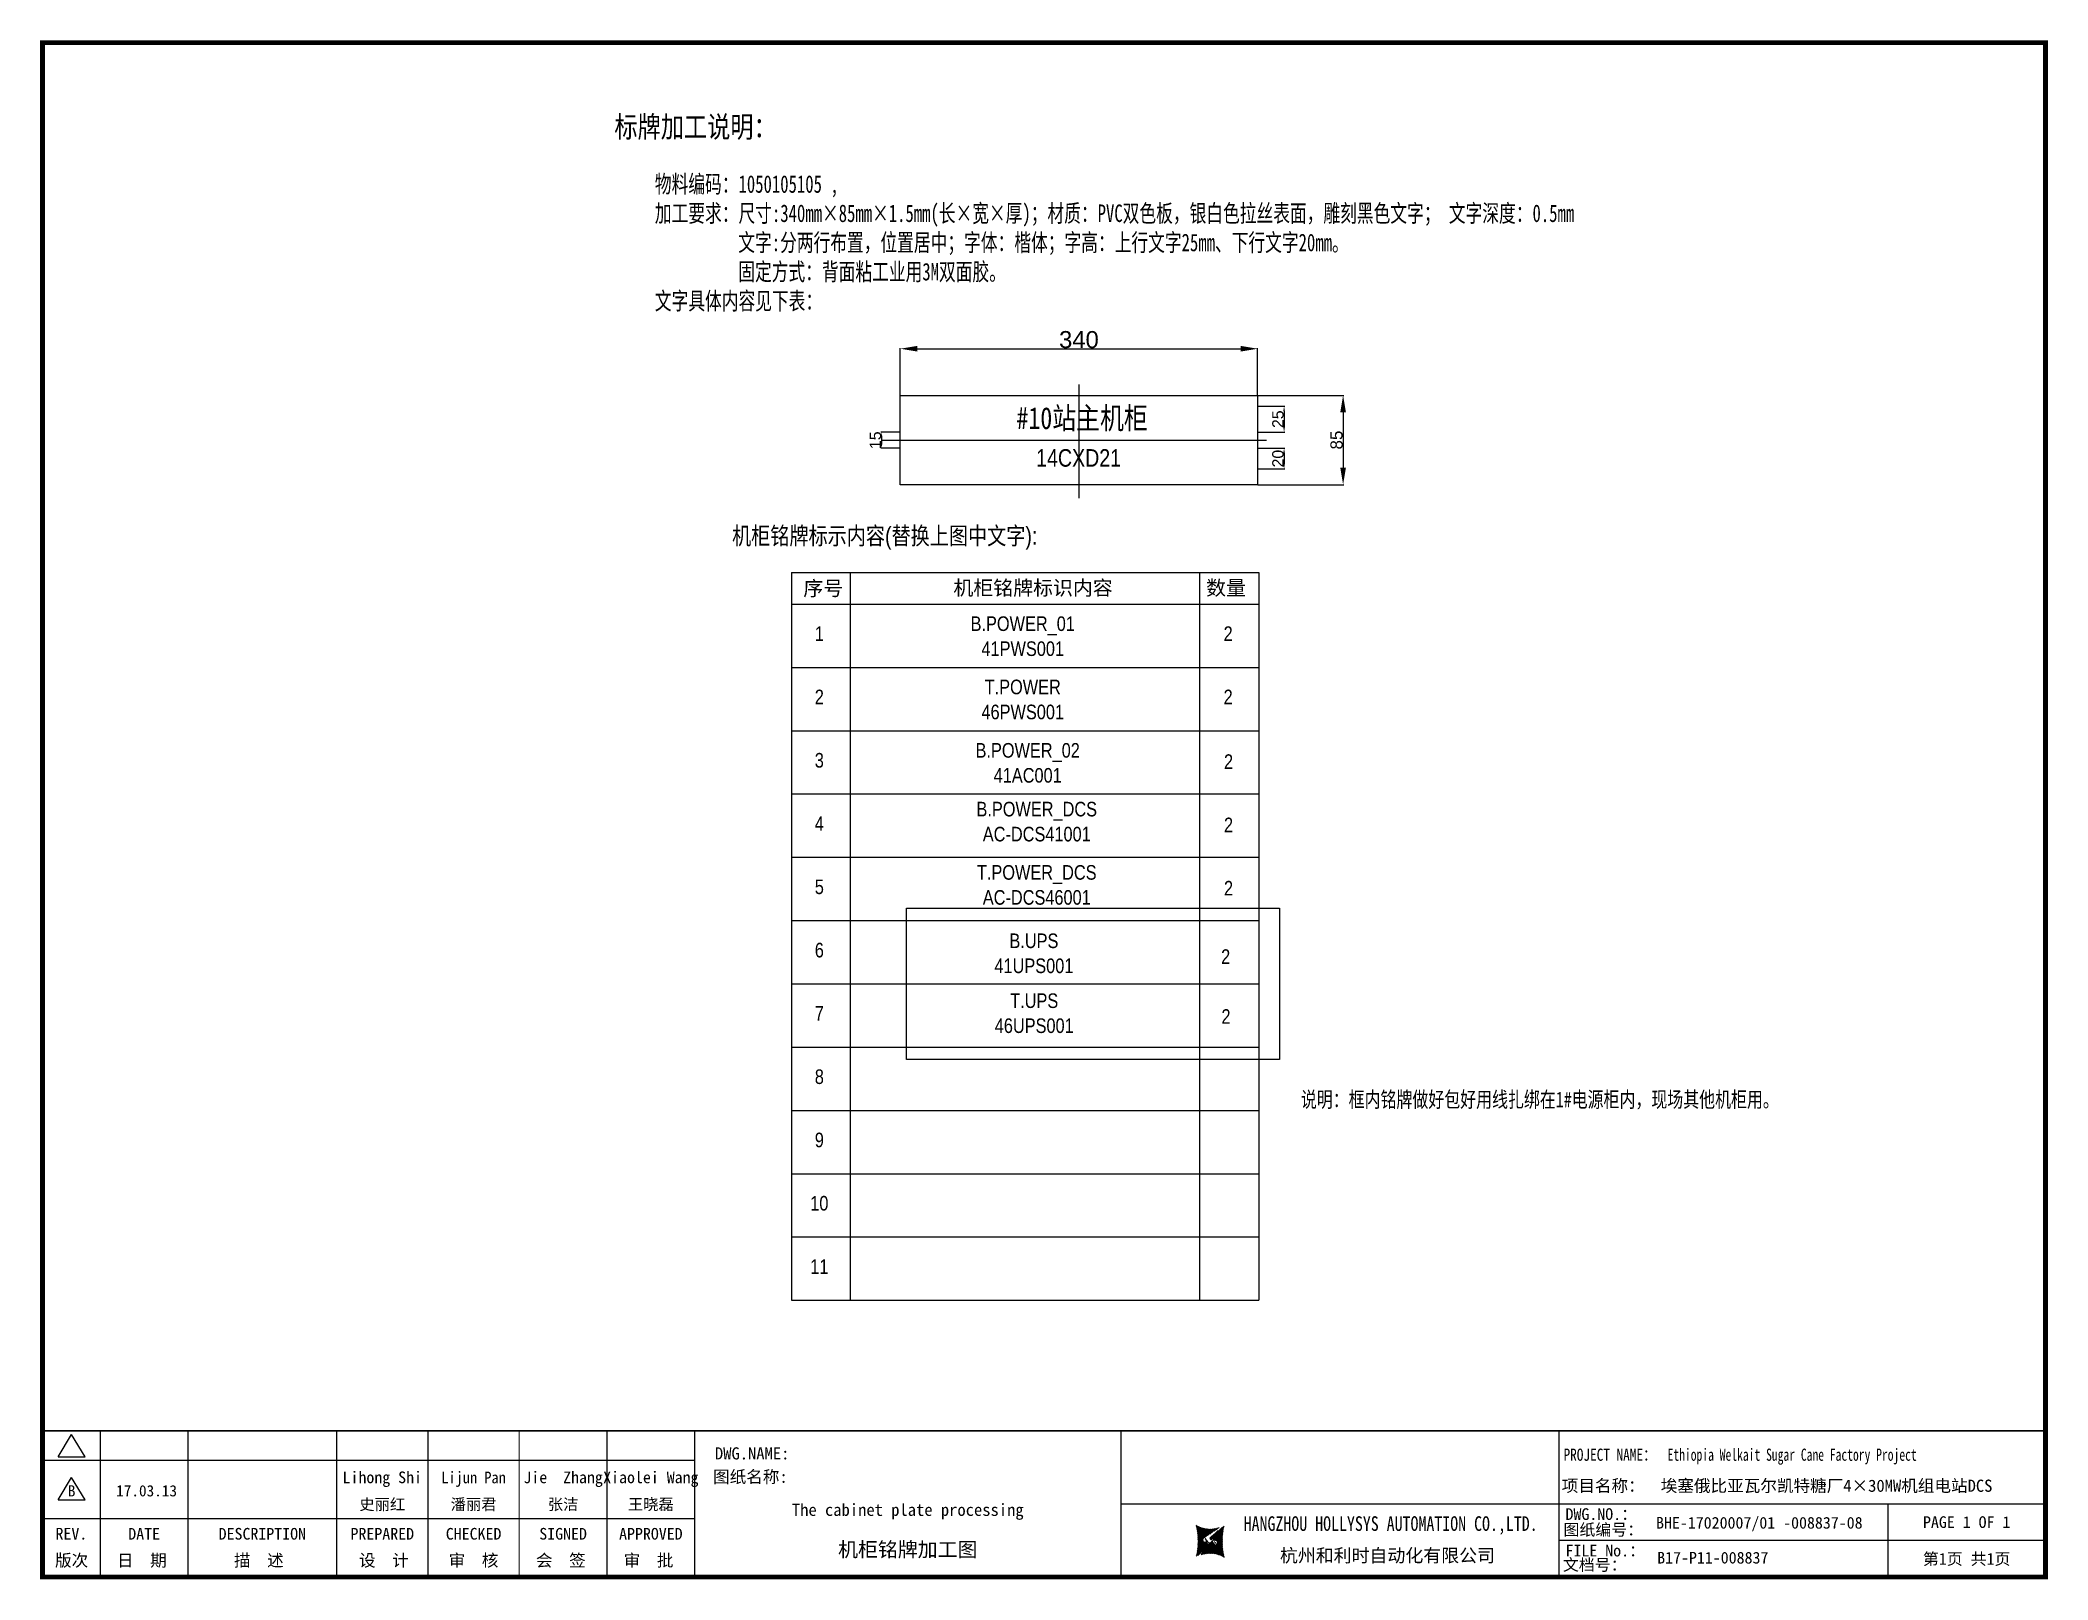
# Model space of a CAD drawing. Extents: x 81444 to 119867, y -54538 to -28747.
# Drawn here: x 106376 to 110502, y -32621 to -29458 of the extents above; entities that cross this region are included whole.
import ezdxf
from ezdxf.enums import TextEntityAlignment as Align
from ezdxf.lldxf.tags import DXFTag

# ---------------------------------------------------------------- set-up
doc = ezdxf.new("R2010")
doc.units = 0
doc.header["$LTSCALE"] = 100
doc.header["$MEASUREMENT"] = 0
for name, color, linetype in [('HLSTK', 7, 'Continuous'), ('t', 1, 'Continuous'), ('标准图框及表格', 7, 'Continuous')]:
    doc.layers.add(name, color=color, linetype=linetype)
doc.styles.add('HZ', font='arial.ttf', dxfattribs={"width": 0.7})
doc.styles.add('HZTXT1', font='', dxfattribs={"width": 0.8})
doc.styles.get("Standard").update_dxf_attribs({"font": ''})
doc.styles.add('楷体', font='', dxfattribs={"width": 0.8})
doc.styles.get('HZTXT1').set_extended_font_data('SimSun')
doc.styles.get('Standard').set_extended_font_data('SimSun')
doc.styles.get('楷体').set_extended_font_data('KaiTi')
tags = doc.linetypes.add('CENTER', pattern=[2, 1.25, -0.25, 0.25, -0.25]).pattern_tags.tags
tags[10:11] = [DXFTag(74, 4), DXFTag(75, 0), DXFTag(340, '0'), DXFTag(46, 1.0), DXFTag(50, 0.0), DXFTag(44, 0.0), DXFTag(45, 0.0)]
tags[8:9] = [DXFTag(74, 4), DXFTag(75, 0), DXFTag(340, '0'), DXFTag(46, 1.0), DXFTag(50, 0.0), DXFTag(44, 0.0), DXFTag(45, 0.0)]
tags[6:7] = [DXFTag(74, 4), DXFTag(75, 0), DXFTag(340, '0'), DXFTag(46, 1.0), DXFTag(50, 0.0), DXFTag(44, 0.0), DXFTag(45, 0.0)]
tags[4:5] = [DXFTag(74, 4), DXFTag(75, 0), DXFTag(340, '0'), DXFTag(46, 1.0), DXFTag(50, 0.0), DXFTag(44, 0.0), DXFTag(45, 0.0)]
tags = doc.linetypes.add('HIDDEN', pattern=[0.375, 0.25, -0.125]).pattern_tags.tags
tags[6:7] = [DXFTag(74, 4), DXFTag(75, 0), DXFTag(340, '0'), DXFTag(46, 1.0), DXFTag(50, 0.0), DXFTag(44, 0.0), DXFTag(45, 0.0)]
tags[4:5] = [DXFTag(74, 4), DXFTag(75, 0), DXFTag(340, '0'), DXFTag(46, 1.0), DXFTag(50, 0.0), DXFTag(44, 0.0), DXFTag(45, 0.0)]
doc.dimstyles.new('ISO-25', dxfattribs={"dimtxt": 35, "dimasz": 35, "dimexe": 1.25, "dimexo": 0.625, "dimtad": 1, "dimtoh": 1, "dimdec": 0, "dimtxsty": 'Standard', "dimcen": 2.5, "dimadec": 0, "dimazin": 0, "dimtfac": 1, "dimtdec": 0, "dimtmove": 0, "dimatfit": 3, "dimfxl": 0, "dimarcsym": 0})
pattern_1 = [(45, (0, 0), (-0.736262898216564, 0.7362628982165641), [])]

msp = doc.modelspace()

# ---------------------------------------------------------------- texts
at = {"color": 3, "linetype": 'HIDDEN', "style": 'HZTXT1', "width": 0.75}
msp.add_text('说明：框内铭牌做好包好用线扎绑在1#电源柜内，现场其他机柜用。', height=32, dxfattribs=at).set_placement((108966.9073452918, -31650.07130124675, 1632066600960))
for s, insert, char_height, width, attachment_point, style in [('{\\fSimSun|b0|i0|c134|p34;\\H0.85714x;物料编码：1050105105 , \\P加工要求：尺寸:340mm×85mm×1.5mm(长×宽×厚)；材质：PVC双色板，银白色拉丝表面，雕刻黑色文字； 文字深度：0.5mm\\P          文字:分两行布置，位置居中；字体：楷体；字高：上行文字25mm、下行文字20mm。\\P          固定方式：背面粘工业用3M双面胶。\\P文字具体内容见下表：}', (107639.5213849116, -29735.81515800778), 42, 2315.610043856585, 1, 'HZ'), ('#10站主机柜', (108517.519653374, -30237.14664671762), 45, 548.3219274242718, 5, '楷体'), ('\\pxqc;{\\fArial|b0|i0|c0|p34;14CXD21}', (108510.2132869085, -30316.62820565878), 36, 548.3219274242718, 5, '楷体')]:
    msp.add_mtext(s, dxfattribs=dict(insert=insert, char_height=char_height, width=width, attachment_point=attachment_point, style=style))
at = {"layer": 'HLSTK', "color": 7, "style": 'HZ', "width": 0.8}
for s, height, p in [('标牌加工说明：', 43.67109251136717, (107556.3108800625, -29658.20013397775)), ('机柜铭牌标示内容(替换上图中文字):', 36, (107798.1895031023, -30494.34164786214))]:
    msp.add_text(s, height=height, dxfattribs=at).set_placement(p)
at = {"layer": 'HLSTK', "color": 7}
for s, p in [('序号', (107944.6180315541, -30599.26126412771)), ('机柜铭牌标识内容', (108252.9994597485, -30598.3602299765)), ('数量', (108772.2469210818, -30598.3602299765))]:
    msp.add_text(s, height=30, dxfattribs=at).set_placement(p)
at = {"layer": 'HLSTK', "color": 7, "style": 'HZ', "width": 0.8}
for s, p in [('B.POWER_01', (108395.4226735835, -30671.85615809802)), ('1', (107977.4651264255, -30692.38495685274)), ('2', (108817.4651264255, -30692.38495685274)), ('41PWS001', (108395.4226735835, -30723.19593410431)), ('T.POWER', (108395.4226735835, -30801.84624205138)), ('2', (107977.4651264255, -30822.3750408061)), ('2', (108817.4651264255, -30822.3750408061)), ('46PWS001', (108395.4226735835, -30853.18601805768)), ('3', (107977.4651264255, -30952.36512475947)), ('B.POWER_02', (108405.5886921557, -30932.04372477919)), ('2', (108818.230589972, -30955.17970314404)), ('41AC001', (108405.5886921557, -30983.38350078548)), ('4', (107977.4651264255, -31082.35520871283)), ('B.POWER_DCS', (108424.2032369402, -31052.73312585821)), ('2', (108818.230589972, -31085.1697870974)), ('AC-DCS41001', (108424.2032369402, -31104.07290186451)), ('5', (107977.4651264255, -31212.3452926662)), ('T.POWER_DCS', (108424.2032369402, -31182.72320981158)), ('2', (108818.230589972, -31215.15987105077)), ('AC-DCS46001', (108424.2032369402, -31234.06298581787)), ('B.UPS', (108418.3584553591, -31323.22566343748)), ('6', (107977.4651264255, -31342.33537668837)), ('41UPS001', (108418.3584553591, -31374.56543944377)), ('2', (108812.385808391, -31355.66232467667)), ('T.UPS', (108419.005816142, -31446.24276873682)), ('7', (107977.4651264255, -31472.32546064173)), ('46UPS001', (108419.005816142, -31497.58254474311)), ('2', (108813.0331691738, -31478.67942997601)), ('8', (107977.4651264255, -31602.3155445951)), ('9', (107977.4651264255, -31732.30562854846)), ('10', (107977.4651264255, -31862.29571250183)), ('11', (107977.4651264255, -31992.28579645519))]:
    msp.add_text(s, height=30, dxfattribs=at).set_placement(p, align=Align.CENTER)

# ---------------------------------------------------------------- blocks, each defined once
blk = doc.blocks.new('*D146')
at = {"color": 0, "lineweight": -2}
for p, q in [((108878.6785481567, -30210.23220543156), (108933.6416015839, -30210.23220543156)), ((108932.3916015839, -30220.23220543156), (108932.3916015839, -30253.51621714226)), ((108878.6785481567, -30263.51621714226), (108933.6416015839, -30263.51621714226))]:
    blk.add_line(p, q, dxfattribs=at)
at = {"color": 0}
for points in [[(108934.0582682505, -30220.23220543156), (108930.7249349172, -30220.23220543156), (108932.3916015839, -30210.23220543156)], [(108930.7249349172, -30253.51621714226), (108934.0582682505, -30253.51621714226), (108932.3916015839, -30263.51621714226)]]:
    blk.add_solid(points, dxfattribs=at)
at = {"layer": 'Defpoints', "color": 0}
for p in [(108878.0535481567, -30210.23220543156), (108878.0535481567, -30263.51621714226), (108932.3916015839, -30263.51621714226)]:
    blk.add_point(p, dxfattribs=at)
at = {"color": 0, "lineweight": 20, "insert": (108919.8531723035, -30236.87421128683), "char_height": 35, "attachment_point": 5, "rotation": 90}
blk.add_mtext('{\\fArial|b0|i0|c0|p34;\\H0.66667x;\\W1;25}', dxfattribs=at)
blk = doc.blocks.new('*D147')
at = {"color": 0, "lineweight": -2}
for p, q in [((108143.6535481568, -30187.32508043057), (108143.6535481568, -30090.8713068066)), ((108178.6535481568, -30092.1213068066), (108843.0535481567, -30092.1213068066)), ((108878.0535481567, -30187.32508043057), (108878.0535481567, -30090.8713068066))]:
    blk.add_line(p, q, dxfattribs=at)
at = {"color": 0}
for points in [[(108178.6535481568, -30086.28797347327), (108178.6535481568, -30097.95464013993), (108143.6535481568, -30092.1213068066)], [(108843.0535481567, -30097.95464013993), (108843.0535481567, -30086.28797347327), (108878.0535481567, -30092.1213068066)]]:
    blk.add_solid(points, dxfattribs=at)
at = {"layer": 'Defpoints', "color": 0}
for p in [(108878.0535481567, -30092.1213068066), (108143.6535481568, -30187.95008043057), (108878.0535481567, -30187.95008043057)]:
    blk.add_point(p, dxfattribs=at)
at = {"color": 0, "lineweight": 20, "insert": (108510.8535481568, -30073.61431499214), "char_height": 35, "attachment_point": 5}
blk.add_mtext('{\\fArial|b0|i0|c0|p34;340}', dxfattribs=at)
blk = doc.blocks.new('*D148')
at = {"color": 0, "lineweight": -2}
for p, q in [((108878.6785481567, -30187.95008043057), (109054.9145404024, -30187.95008043057)), ((109053.6645404024, -30222.95008043057), (109053.6645404024, -30336.55008043058)), ((108878.6785481567, -30371.55008043058), (109054.9145404024, -30371.55008043058))]:
    blk.add_line(p, q, dxfattribs=at)
at = {"color": 0}
for points in [[(109059.4978737357, -30222.95008043057), (109047.8312070691, -30222.95008043057), (109053.6645404024, -30187.95008043057)], [(109047.8312070691, -30336.55008043058), (109059.4978737357, -30336.55008043058), (109053.6645404024, -30371.55008043058)]]:
    blk.add_solid(points, dxfattribs=at)
at = {"layer": 'Defpoints', "color": 0}
for p in [(108878.0535481567, -30187.95008043057), (108878.0535481567, -30371.55008043058), (109053.6645404024, -30371.55008043058)]:
    blk.add_point(p, dxfattribs=at)
at = {"color": 0, "lineweight": 20, "insert": (109040.2752157094, -30279.75008043057), "char_height": 25, "attachment_point": 5, "rotation": 90}
blk.add_mtext('{\\fArial|b0|i0|c0|p34;85}', dxfattribs=at)
blk = doc.blocks.new('*D149')
at = {"color": 0, "lineweight": -2}
for p, q in [((108878.6785481567, -30296.63220543155), (108933.6416015839, -30296.63220543155)), ((108932.3916015839, -30306.63220543155), (108932.3916015839, -30329.11621714226)), ((108878.6785481567, -30339.11621714226), (108933.6416015839, -30339.11621714226))]:
    blk.add_line(p, q, dxfattribs=at)
at = {"color": 0}
for points in [[(108934.0582682505, -30306.63220543155), (108930.7249349172, -30306.63220543155), (108932.3916015839, -30296.63220543155)], [(108930.7249349172, -30329.11621714226), (108934.0582682505, -30329.11621714226), (108932.3916015839, -30339.11621714226)]]:
    blk.add_solid(points, dxfattribs=at)
at = {"layer": 'Defpoints', "color": 0}
for p in [(108878.0535481567, -30296.63220543155), (108878.0535481567, -30339.11621714226), (108932.3916015839, -30339.11621714226)]:
    blk.add_point(p, dxfattribs=at)
at = {"color": 0, "lineweight": 20, "insert": (108919.8531723035, -30317.87421128683), "char_height": 35, "attachment_point": 5, "rotation": 90}
blk.add_mtext('{\\fArial|b0|i0|c0|p34;\\H0.66667x;\\W1;20}', dxfattribs=at)
blk = doc.blocks.new('*D150')
at = {"color": 0, "lineweight": -2}
for p, q in [((108143.6535481568, -30263.51621714226), (108104.068578955, -30263.51621714226)), ((108105.318578955, -30273.51621714226), (108105.318578955, -30286.63220543155)), ((108143.6535481568, -30296.63220543155), (108104.068578955, -30296.63220543155))]:
    blk.add_line(p, q, dxfattribs=at)
at = {"color": 0}
for points in [[(108106.9852456217, -30273.51621714226), (108103.6519122883, -30273.51621714226), (108105.318578955, -30263.51621714226)], [(108103.6519122883, -30286.63220543155), (108106.9852456217, -30286.63220543155), (108105.318578955, -30296.63220543155)]]:
    blk.add_solid(points, dxfattribs=at)
at = {"layer": 'Defpoints', "color": 0}
for p in [(108144.2785481568, -30263.51621714226), (108105.318578955, -30296.63220543155), (108144.2785481568, -30296.63220543155)]:
    blk.add_point(p, dxfattribs=at)
at = {"color": 0, "lineweight": 20, "insert": (108092.7801496747, -30280.07421128685), "char_height": 35, "attachment_point": 5, "rotation": 90}
blk.add_mtext('{\\fArial|b0|i0|c0|p34;\\H0.66667x;\\W1;15}', dxfattribs=at)
blk = doc.blocks.new('图框')
at = {"layer": '标准图框及表格'}
h = blk.add_hatch(dxfattribs=at)
h.set_pattern_fill('ANSI31', color=5, scale=8.329863809039892, style=0)
h.set_pattern_definition(pattern_1)
edge = h.paths.add_edge_path()
edge.add_arc((2399.257256036391, -2998.153851416566), 55.18534773488954, 238.1092081981581, 291.6531626184834)
edge.add_line((2419.619937407027, -3049.445018414634), (2388.525499730735, -3070.242821799802))
edge.add_arc((2238.907377712399, -3078.328790578547), 135.3602868968974, 346.3915348661821, 374.2500326978034)
edge.add_line((2370.467593623529, -3110.177132109857), (2397.50623789792, -3087.85242802291))
edge.add_line((2391.339199201146, -3080.281448750429), (2396.143986595598, -3080.898839897796))
edge.add_spline(control_points=[(2397.470018868538, -3087.887634953957), (2398.35948137939, -3087.023080631327), (2399.970992452319, -3085.456697735681), (2399.869182150054, -3081.252294174519), (2397.426500162081, -3081.012803431273), (2396.121921064187, -3080.884897048199)], knot_values=[0, 0, 0, 0, 6.844331067525468, 12.40042740766005, 18.76924275352248, 18.76924275352248, 18.76924275352248, 18.76924275352248], weights=[1, 1, 1, 1, 1, 1], degree=3, periodic=0)
edge.add_spline(control_points=[(2388.515363058686, -3070.265433304907), (2387.789374929038, -3070.86905758363), (2386.478198365832, -3071.959237952229), (2385.544096281083, -3073.38263759949), (2385.127199159644, -3074.017912079413)], knot_values=[0, 0, 0, 0, 5.253673658024614, 9.488438564008057, 9.488438564008057, 9.488438564008057, 9.488438564008057], weights=[1, 1, 1, 1, 1], degree=3, periodic=0)
edge.add_spline(control_points=[(2386.272665588534, -3072.281716856574), (2385.721471206634, -3072.905523096015), (2384.632427465753, -3074.386714445929), (2384.912828655535, -3077.72895088909), (2387.858851342782, -3079.895552619193), (2390.185443934519, -3080.145534927004), (2391.314573401905, -3080.266855002868)], knot_values=[10.66597461496156, 10.66597461496156, 10.66597461496156, 10.66597461496156, 18.97770399508879, 28.89455822145742, 41.119553648298, 52.64692538081317, 52.64692538081317, 52.64692538081317, 52.64692538081317], weights=[1, 1, 1, 1, 1, 1, 1], degree=3, periodic=0)
h = blk.add_hatch(dxfattribs=at)
h.set_pattern_fill('ANSI31', color=3, scale=8.329863809039892, style=0)
h.set_pattern_definition(pattern_1)
edge = h.paths.add_edge_path()
edge.add_line((2402.469732125144, -3075.776359090531), (2407.706041465404, -3076.440586092609))
edge.add_spline(control_points=[(2401.044493204623, -3068.769946203269), (2400.155030693568, -3069.634500525768), (2398.543519620813, -3071.200883421574), (2398.645329922932, -3075.40528698259), (2401.088011911052, -3075.644777725895), (2402.392591008975, -3075.772684108895)], knot_values=[0, 0, 0, 0, 6.844331067526932, 12.40042740766158, 18.76924275352342, 18.76924275352342, 18.76924275352342, 18.76924275352342], weights=[1, 1, 1, 1, 1, 1], degree=3, periodic=0)
edge.add_line((2428.046918449632, -3046.480449047325), (2401.008274175249, -3068.805153134272))
edge.add_spline(control_points=[(2412.625169549749, -3083.918607966574), (2413.015644598316, -3083.422785431954), (2413.86377905187, -3082.052674005965), (2413.601683417044, -3078.928630268005), (2410.655660730175, -3076.762028538062), (2408.329068138031, -3076.512046230251), (2407.199938671052, -3076.390726154226)], knot_values=[12.65408913243743, 12.65408913243743, 12.65408913243743, 12.65408913243743, 18.97770399508879, 28.89455822145742, 41.119553648298, 52.64692538081317, 52.64692538081317, 52.64692538081317, 52.64692538081317], weights=[1, 1, 1, 1, 1, 1, 1], degree=3, periodic=0)
edge.add_line((2411.626283690712, -3084.975693399283), (2412.781242849298, -3083.732051979769))
edge.add_line((2410.021343801694, -3086.399138189481), (2411.626283690712, -3084.975693399414))
edge.add_line((2378.894574665755, -3107.212562742519), (2409.989012342048, -3086.414759357351))
edge.add_arc((2399.257256036391, -3158.503729740543), 55.18534773488965, 58.10920819815809, 111.6531626184834)
edge.add_arc((2559.607134360383, -3078.328790578547), 135.360286896897, 166.3915348661823, 194.2500326978024)
at = {"color": 7}
for p, q in [((2215.642035047145, -2851.581424744189), (2215.642035047145, -3151.581424744189)), ((3115.642035047145, -2851.581424744189), (3115.642035047145, -3151.581424744189)), ((0, -2911.581424744189), (1340.158172602998, -2911.581424744189)), ((2215.642035047145, -3001.581424744189), (3115.642035047145, -3001.581424744189)), ((3115.642035047145, -3001.581424744189), (4115.642035047145, -3001.581424744189)), ((3791.785572043125, -3001.581424744189), (3791.785572043125, -3151.581424744189)), ((0, -3031.581424744189), (1340.158172602998, -3031.581424744189)), ((4115.642035047145, -3076.581424744189), (3115.642035047145, -3076.581424744189))]:
    blk.add_line(p, q, dxfattribs=at)
at = {"color": 7, "const_width": 3}
blk.add_lwpolyline([(4115.642035047145, -2851.581424744189), (0, -2851.581424744189)], dxfattribs=at)
at = {"layer": 't', "color": 7}
for p, q in [((31.94938321653171, -2904.992613363662), (59.89920926059131, -2859.122325316828)), ((87.8490353046218, -2904.992613363662), (59.89920926059131, -2859.122325316828)), ((31.94938321653171, -2904.992613363662), (87.8490353046218, -2904.992613363662)), ((31.94938321653171, -2992.977239491032), (59.89920926059131, -2947.106951444141)), ((87.8490353046218, -2992.977239491032), (59.89920926059131, -2947.106951444141)), ((31.94938321653171, -2992.977239491032), (87.8490353046218, -2992.977239491032))]:
    blk.add_line(p, q, dxfattribs=at)
at = {"layer": 't', "color": 7, "const_width": 9.61519705431492}
blk.add_lwpolyline([(4115.642035047145, -3151.581424744189), (4115.642035047145, 0), (0, 0), (0, -3151.581424744189)], close=True, dxfattribs=at)
at = {"layer": 't', "color": 7, "const_width": 2.40379926357873}
for points in [[(118.7653193609731, -2852.783324375967), (118.7653193609731, -3151.581424744189)], [(299.0502641293569, -2852.783324375967), (299.0502641293569, -3151.581424744189)], [(604.3883150879992, -2852.783324375967), (604.3883150879992, -3156.41304604568)], [(791.9882990770857, -2852.783324375967), (791.9882990770857, -3156.41304604568)], [(979.588283066143, -2852.783324375967), (979.588283066143, -3156.41304604568)], [(1159.873227834585, -2852.783324375967), (1159.873227834585, -3156.41304604568)], [(1340.158172602998, -2852.783324375967), (1340.158172602998, -3156.41304604568)]]:
    blk.add_lwpolyline(points, dxfattribs=at)
at = {"color": 7, "linetype": 'CENTER'}
for s, height, p in [('图纸编号：', 24, (3125.2212882557, -3066.664538382978)), ('杭州和利时自动化有限公司', 27, (2542.549152440595, -3121.114498389041)), ('文档号：', 24, (3124.032392707933, -3138.728717091954))]:
    blk.add_text(s, height=height, dxfattribs=at).set_placement(p)
at = {"color": 7, "flags": 8}
for tag, p, height in [('DWG.NAME:', (1381.636459220965, -2910.37952511241), 25), ('PROJECTNAME:', (3125.480185663539, -2912.807924402037), 24), ('PROJECTNAME：', (3339.10867075545, -2913.108539231762), 25), ('DWG.NO.:', (3128.186172261583, -3030.402470643486), 24), ('图纸编号', (3315.362718925957, -3052.404678158069), 24), ('FILENO.:', (3128.672545599984, -3106.104124450346), 24), ('文档号', (3317.726365529132, -3124.132485953713), 24)]:
    blk.add_attdef(tag, p, '', height=height, dxfattribs=at)
for tag, height, p in [('A', 23, (59.89920926059131, -2974.881554149018)), ('设计时间', 23, (213.8658221408186, -2974.881554149018)), ('RENLIU', 24, (698.1883070825425, -2950.380597809435)), ('SHUFENWANG', 24, (885.7882910716289, -2950.380597809435)), ('FANGHOU', 24, (1069.730755450379, -2950.380597809435)), ('DANDANLI', 24, (1250.015700218792, -2950.380597809435)), ('刘仁', 23, (698.1883070825425, -3002.188376027443)), ('王姝芬', 23, (885.7882910716289, -3002.188376027443)), ('侯方', 23, (1069.730755450379, -3002.188376027443)), ('李丹丹', 23, (1250.015700218792, -3002.188376027443)), ('#10STATIONONTROLCABINETCOVER', 30, (1777.900103825072, -3017.182374560078)), ('REV.', 24, (59.38265968048654, -3063.048954873535)), ('DATE', 24, (208.907791745165, -3063.048954873535)), ('DESCRIPTION', 24, (451.7192896086781, -3063.048954873535)), ('PREPARED', 24, (698.1883070825425, -3063.048954873535)), ('CHECKED', 24, (885.7882910716144, -3063.048954873535)), ('SIGNED', 24, (1069.730755450364, -3063.048954873535)), ('APPROVED', 24, (1250.015700218792, -3063.048954873535)), ('PAGEXOFX', 24, (3953.713803545135, -3039.081424744189)), ('图纸名称', 30, (1777.900103825072, -3094.695064044037)), ('第几页共几页', 24, (3953.713803545135, -3114.081424744189))]:
    blk.add_attdef(tag, text='', height=height, dxfattribs=at).set_placement(p, align=Align.MIDDLE)
for tag, p in [('图纸名称:', (1377.81237181677, -2965.923337057193)), ('项目名称：', (3121.562334825969, -2984.305160940257)), ('项目名称：', (3325.036680579346, -2984.305160940257))]:
    blk.add_attdef(tag, text='', height=25, dxfattribs=at).set_placement(p, align=Align.BOTTOM_LEFT)
at = {"color": 7, "width": 0.8, "flags": 8}
blk.add_attdef('HANGZHOUHOLLYSYSAUTOMATIONCO.,LTD.', text='', height=24, dxfattribs=at).set_placement((2770.082304289484, -3045.714803244191), align=Align.MIDDLE)
at = {"layer": 't', "color": 7}
for s, p in [('版次', (59.89920926059131, -3117.600441270843)), ('日  期', (204.1999693705875, -3117.600441270843)), ('描  述', (444.4895954714448, -3117.600441270843)), ('设  计', (701.4970341851513, -3117.600441270843)), ('审  核', (885.5947788425256, -3117.600441270843)), ('会  签', (1065.022933075787, -3117.600441270843)), ('审  批', (1245.3078778442, -3117.600441270843))]:
    blk.add_text(s, height=25, dxfattribs=at).set_placement(p, align=Align.MIDDLE_CENTER)
at = {"layer": '标准图框及表格', "color": 5, "style": 'HZ'}
for s, p in [('pgqh', (2373.884875617339, -3059.677228196226)), ('hollilas', (2374.051901626051, -3085.968484618272))]:
    blk.add_text(s, height=5.205656721233694, dxfattribs=at).set_placement(p)
at = {"layer": '标准图框及表格', "color": 3, "style": 'HZ'}
for s, height, p in [('auto', 8.676094535389492, (2400.907127263781, -3074.200036411981)), ('hollysys', 4.338047267694746, (2402.5381050141, -3099.731461394062))]:
    blk.add_text(s, height=height, dxfattribs=at).set_placement(p)

# ---------------------------------------------------------------- dimensions: what is measured, and where the dimension line sits
at = {"color": 1, "lineweight": 20}
dim = msp.add_linear_dim(base=(108878.0535481567, -30092.1213068066), p1=(108143.6535481568, -30187.95008043057), p2=(108878.0535481567, -30187.95008043057), text='{\\fArial|b0|i0|c0|p34;340}', dimstyle='ISO-25', dxfattribs=at)
dim.commit()
dim.dimension.update_dxf_attribs({"geometry": '*D147', "text_midpoint": (108510.8535481568, -30073.61431499214)})
dim = msp.add_linear_dim(base=(109053.6645404024, -30371.55008043058), p1=(108878.0535481567, -30187.95008043057), p2=(108878.0535481567, -30371.55008043058), angle=90, text='{\\fArial|b0|i0|c0|p34;85}', dimstyle='ISO-25', override={"dimtxt": 25}, dxfattribs=at)
dim.commit()
dim.dimension.update_dxf_attribs({"geometry": '*D148', "text_midpoint": (109040.2752157094, -30279.75008043057)})
for base, p1, p2, text, picture, middle in [((108932.3916015839, -30263.51621714226), (108878.0535481567, -30210.23220543156), (108878.0535481567, -30263.51621714226), '{\\fArial|b0|i0|c0|p34;\\H0.66667x;\\W1;25}', '*D146', (108932.3916015839, -30236.87421128683)), ((108105.318578955, -30296.63220543155), (108144.2785481568, -30263.51621714226), (108144.2785481568, -30296.63220543155), '{\\fArial|b0|i0|c0|p34;\\H0.66667x;\\W1;15}', '*D150', (108105.318578955, -30280.07421128685)), ((108932.3916015839, -30339.11621714226), (108878.0535481567, -30296.63220543155), (108878.0535481567, -30339.11621714226), '{\\fArial|b0|i0|c0|p34;\\H0.66667x;\\W1;20}', '*D149', (108932.3916015839, -30317.87421128683))]:
    dim = msp.add_linear_dim(base=base, p1=p1, p2=p2, angle=90, text=text, dimstyle='ISO-25', override={"dimasz": 10}, dxfattribs=at)
    dim.commit()
    dim.dimension.update_dxf_attribs({"geometry": picture, "text_midpoint": middle, "dimtype": 160})

# ---------------------------------------------------------------- linework, layer by layer
at = {"color": 1, "linetype": 'CENTER'}
for p, q in [((108510.8535481567, -30165.54798537417), (108510.8535481567, -30398.85743898945)), ((108105.1152878562, -30279.75008043056), (108896.1703151164, -30279.75008043056))]:
    msp.add_line(p, q, dxfattribs=at)
for p, q in [((107920.5678782811, -30551.69634656422), (108880.5678782811, -30551.69634656422)), ((107920.5678782811, -30551.69634656422), (107920.5678782811, -32046.58231202792)), ((108040.5678782811, -30551.69634656422), (108040.5678782811, -32046.58231202792)), ((108758.8010618632, -30551.69634656422), (108758.8010618632, -32046.58231202792)), ((108880.5678782811, -30551.69634656422), (108880.5678782811, -32046.58231202792)), ((107920.5678782811, -30616.6913885409), (108880.5678782811, -30616.6913885409)), ((107920.5678782811, -30746.68147249427), (108880.5678782811, -30746.68147249427)), ((107920.5678782811, -30876.67155644763), (108880.5678782811, -30876.67155644763)), ((107920.5678782811, -31006.661640401), (108880.5678782811, -31006.661640401)), ((107920.5678782811, -31136.65172435436), (108880.5678782811, -31136.65172435436)), ((107920.5678782811, -31266.64180830773), (108880.5678782811, -31266.64180830773)), ((107920.5678782811, -31396.6318922611), (108880.5678782811, -31396.6318922611)), ((107920.5678782811, -31526.62197621446), (108880.5678782811, -31526.62197621446)), ((107920.5678782811, -31656.61206016783), (108880.5678782811, -31656.61206016783)), ((107920.5678782811, -31786.60214412119), (108880.5678782811, -31786.60214412119)), ((107920.5678782811, -31916.59222807456), (108880.5678782811, -31916.59222807456)), ((107920.5678782811, -32046.58231202792), (108880.5678782811, -32046.58231202792))]:
    msp.add_line(p, q)
at = {"lineweight": 20}
msp.add_lwpolyline([(108143.6535481568, -30187.95008043057), (108878.0535481567, -30187.95008043057), (108878.0535481567, -30371.55008043058), (108143.6535481568, -30371.55008043058)], close=True, dxfattribs=at)
at = {"color": 1}
msp.add_lwpolyline([(108156.8231071293, -31241.24761833352), (108922.887481274, -31241.24761833352), (108922.887481274, -31552.07913515839), (108156.8231071293, -31552.07913515839)], close=True, dxfattribs=at)

# ---------------------------------------------------------------- block references
ref = msp.add_blockref('图框', (106381.2709385757, -29463.16386447908), dxfattribs=at)
ref.add_attrib('第几页共几页', '第1页 共1页', dxfattribs={"color": 7, "height": 24, "flags": 8}).set_placement((110334.9847421209, -32577.24528922327), align=Align.MIDDLE)
ref.add_attrib('图纸编号', 'BHE-17020007/01 -008837-08', (109696.6336575017, -32515.56854263715), dxfattribs={"color": 7, "height": 24, "flags": 8})
ref.add_attrib('文档号', 'B17-P11-008837', (109698.9973041049, -32587.29635043279), dxfattribs={"color": 7, "height": 24, "flags": 8})
ref.add_attrib('图纸名称', '机柜铭牌加工图', dxfattribs={"color": 7, "height": 30, "flags": 8}).set_placement((108159.1710424008, -32557.85892852311), align=Align.MIDDLE)
ref.add_attrib('刘仁', '史丽红', dxfattribs={"color": 7, "height": 23, "flags": 8}).set_placement((107079.4592456583, -32465.35224050652), align=Align.MIDDLE)
ref.add_attrib('王姝芬', '潘丽君', dxfattribs={"color": 7, "height": 23, "flags": 8}).set_placement((107267.0592296474, -32465.35224050652), align=Align.MIDDLE)
ref.add_attrib('侯方', '张洁', dxfattribs={"color": 7, "height": 23, "flags": 8}).set_placement((107451.0016940261, -32465.35224050652), align=Align.MIDDLE)
ref.add_attrib('李丹丹', '王晓磊', dxfattribs={"color": 7, "height": 23, "flags": 8}).set_placement((107631.2866387945, -32465.35224050652), align=Align.MIDDLE)
ref.add_attrib('设计时间', '17.03.13', dxfattribs={"color": 7, "height": 23, "flags": 8}).set_placement((106595.1367607166, -32438.04541862809), align=Align.MIDDLE)
ref.add_attrib('A', 'B', dxfattribs={"color": 7, "height": 23, "flags": 8}).set_placement((106441.1701478363, -32438.04541862809), align=Align.MIDDLE)
ref.add_attrib('REV.', 'REV.', dxfattribs={"color": 7, "height": 24, "flags": 8}).set_placement((106440.6535982562, -32526.21281935261), align=Align.MIDDLE)
ref.add_attrib('DATE', 'DATE', dxfattribs={"color": 7, "height": 24, "flags": 8}).set_placement((106590.1787303209, -32526.21281935261), align=Align.MIDDLE)
ref.add_attrib('DESCRIBE', 'DESCRIPTION', dxfattribs={"color": 7, "height": 24, "flags": 8}).set_placement((106832.9902281844, -32526.21281935261), align=Align.MIDDLE)
ref.add_attrib('PREPARE', 'PREPARED', dxfattribs={"color": 7, "height": 24, "flags": 8}).set_placement((107079.4592456583, -32526.21281935261), align=Align.MIDDLE)
ref.add_attrib('VERIFY', 'CHECKED', dxfattribs={"color": 7, "height": 24, "flags": 8}).set_placement((107267.0592296474, -32526.21281935261), align=Align.MIDDLE)
ref.add_attrib('SIGN', 'SIGNED', dxfattribs={"color": 7, "height": 24, "flags": 8}).set_placement((107451.0016940261, -32526.21281935261), align=Align.MIDDLE)
ref.add_attrib('APPROVER', 'APPROVED', dxfattribs={"color": 7, "height": 24, "flags": 8}).set_placement((107631.2866387945, -32526.21281935261), align=Align.MIDDLE)
ref.add_attrib('RENLIU', 'Lihong Shi', dxfattribs={"color": 7, "height": 24, "flags": 8}).set_placement((107079.4592456583, -32413.54446228852), align=Align.MIDDLE)
ref.add_attrib('SHUFENWANG', 'Lijun Pan', dxfattribs={"color": 7, "height": 24, "width": 0.9, "flags": 8}).set_placement((107267.0592296474, -32413.54446228852), align=Align.MIDDLE)
ref.add_attrib('FANGHOU', 'Jie  Zhang', dxfattribs={"color": 7, "height": 24, "flags": 8}).set_placement((107451.0016940261, -32413.54446228852), align=Align.MIDDLE)
ref.add_attrib('DANDANLI', 'Xiaolei Wang', dxfattribs={"color": 7, "height": 24, "flags": 8}).set_placement((107631.2866387945, -32413.54446228852), align=Align.MIDDLE)
ref.add_attrib('DWG.NAME:', 'DWG.NAME:', (107762.9073977967, -32373.54338959149), dxfattribs={"color": 7, "height": 25, "flags": 8})
ref.add_attrib('#10STATIONONTROLCABINETCOVER', 'The cabinet plate processing', dxfattribs={"color": 7, "height": 25, "flags": 8}).set_placement((108159.1710424008, -32480.34623903915), align=Align.MIDDLE)
ref.add_attrib('图纸名称:', '图纸名称:', dxfattribs={"color": 7, "height": 25, "flags": 8}).set_placement((107759.0833103925, -32429.08720153627), align=Align.BOTTOM_LEFT)
ref.add_attrib('HANGZHOUHOLLYSYSAUTOMATIONCO.,LTD', 'HANGZHOU HOLLYSYS AUTOMATION CO.,LTD.', dxfattribs={"color": 7, "height": 30, "width": 0.8, "flags": 8}).set_placement((109151.3532428652, -32508.87866772327), align=Align.MIDDLE)
ref.add_attrib('PROJECTNAME：', 'PROJECT NAME：', (109506.6573608059, -32376.27240371084), dxfattribs={"color": 7, "height": 25, "width": 0.8, "flags": 8})
ref.add_attrib('项目名称：', '项目名称：', dxfattribs={"color": 7, "height": 25, "flags": 8}).set_placement((109502.8332734017, -32447.46902541934), align=Align.BOTTOM_LEFT)
ref.add_attrib('PROJECTNAME：', 'Ethiopia Welkait Sugar Cane Factory Project', (109720.3796093312, -32376.27240371084), dxfattribs={"color": 7, "height": 25, "width": 0.7, "flags": 8})
ref.add_attrib('项目名称：', '埃塞俄比亚瓦尔凯特糖厂4×30MW机组电站DCS', dxfattribs={"color": 7, "height": 25, "flags": 8}).set_placement((109706.307619155, -32447.46902541934), align=Align.BOTTOM_LEFT)
ref.add_attrib('PAGEXOFX', 'PAGE 1 OF 1', dxfattribs={"color": 7, "height": 24, "flags": 8}).set_placement((110334.9847421209, -32502.24528922326), align=Align.MIDDLE)
ref.add_attrib('DWG.NO.：', 'DWG.NO.：', (109510.6459871957, -32497.7524107786), dxfattribs={"color": 7, "height": 24, "flags": 8})
ref.add_attrib('FILENO.：', 'FILE No.：', (109510.6459871957, -32572.7524107786), dxfattribs={"color": 7, "height": 24, "flags": 8})

msp.set_redraw_order([(e.dxf.handle, doc.entitydb.next_handle()) for e in msp.query("TEXT MTEXT ATTDEF DIMENSION ARC_DIMENSION")])  # texts and dimensions are drawn at this point

doc.saveas('drawing.dxf')
